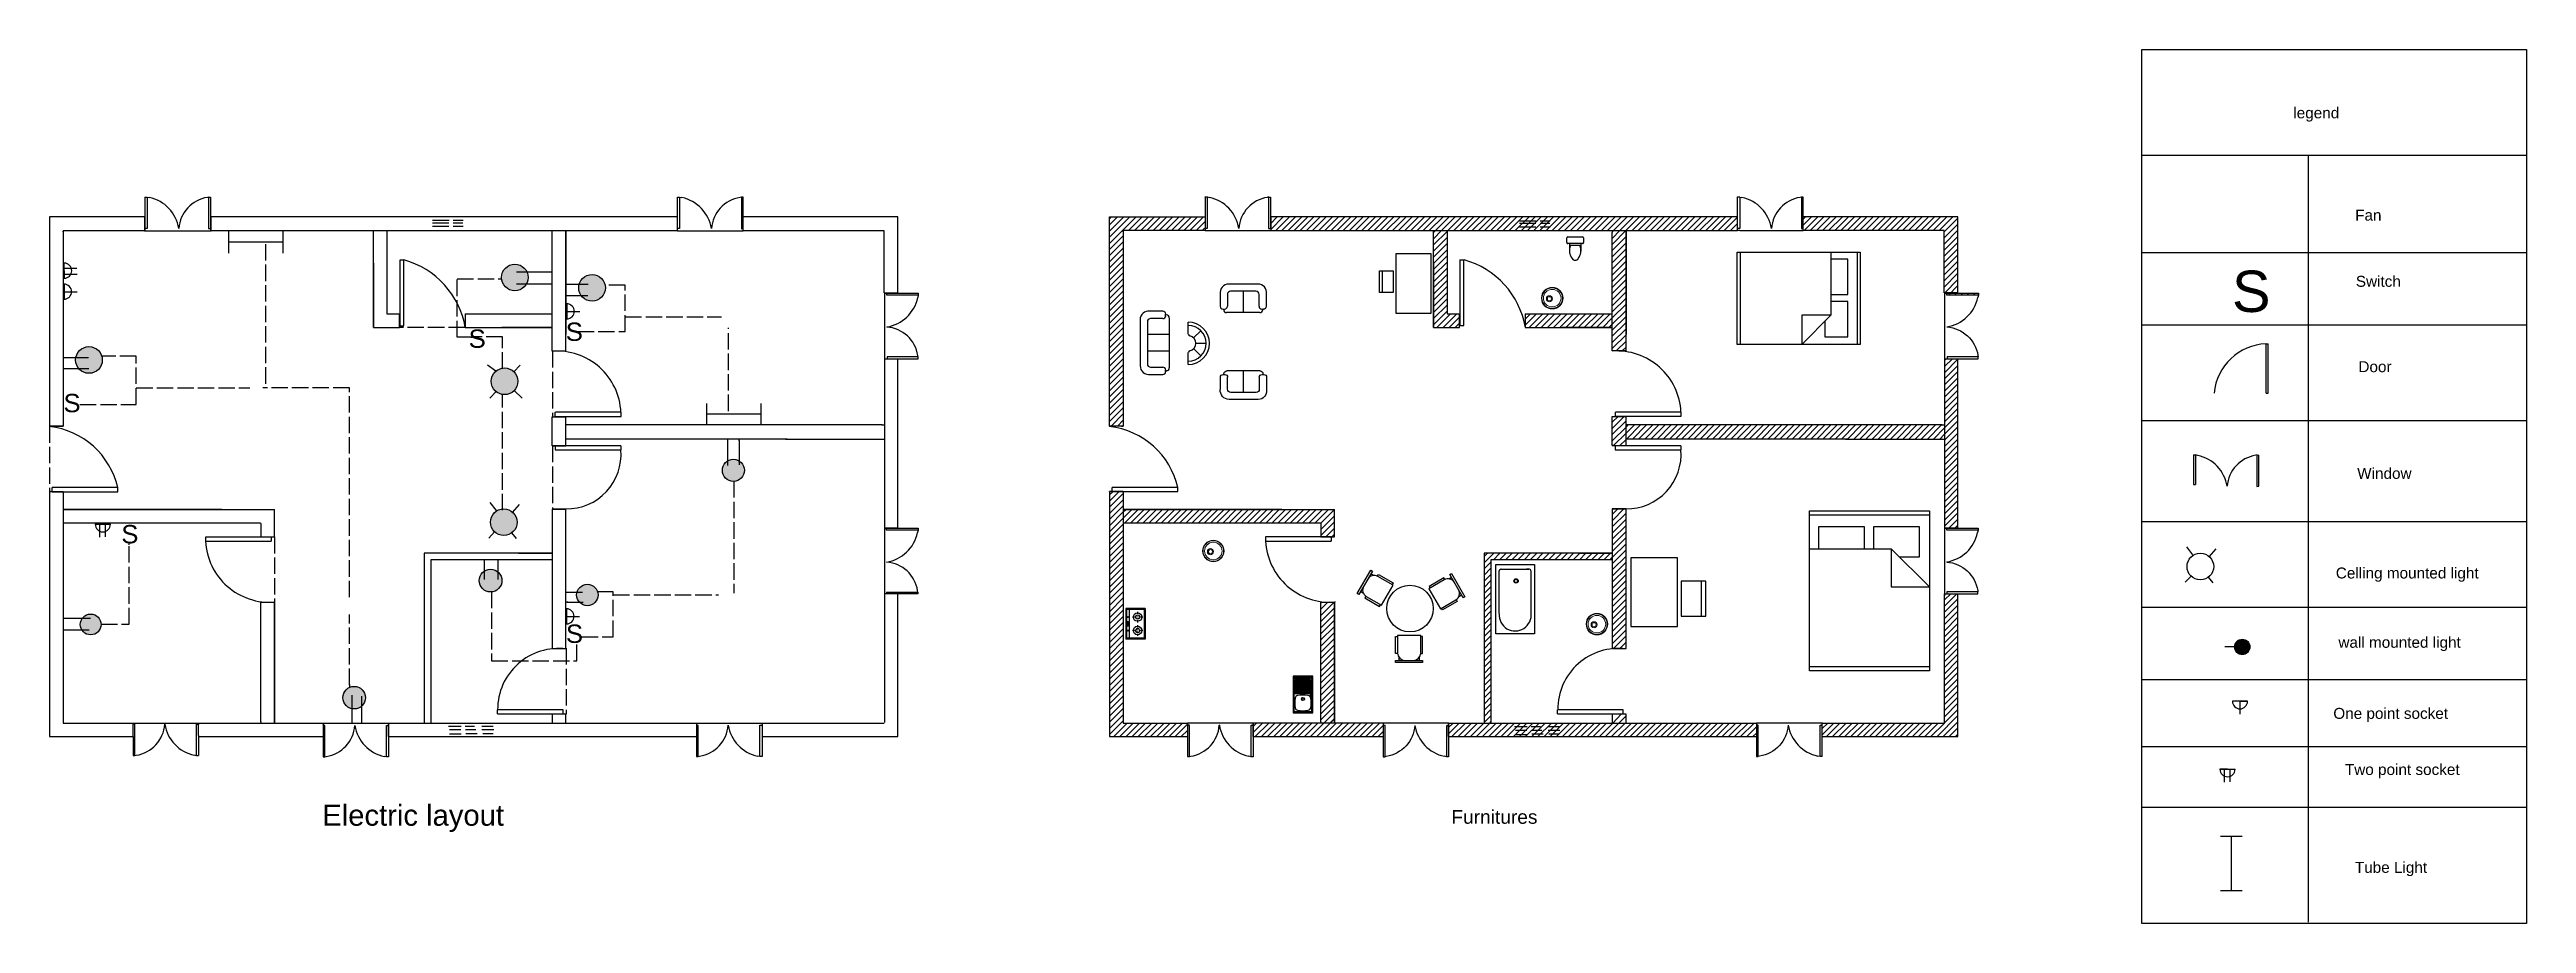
# Model space of a CAD drawing. Header units: millimetres. Extents: x 1752 to 4437, y 962 to 1601.
# Drawn here: x 2627 to 4437, y 962 to 1601 of the extents above; entities that cross this region are included whole.
import ezdxf

# ---------------------------------------------------------------- set-up
doc = ezdxf.new("R2010")
doc.units = ezdxf.units.MM
doc.linetypes.add('0', pattern=[0])
doc.linetypes.add('ACAD_ISO02W100', pattern=[15, 12, -3])
for name, color, linetype in [('Bathtub', 212, 'Continuous'), ('bed', 70, 'Continuous'), ('celling mounted light', 50, 'Continuous'), ('Dining Table', 160, 'Continuous'), ('dotted', 100, 'ACAD_ISO02W100'), ('Kitchen', 70, 'Continuous'), ('Socket', 80, 'Continuous'), ('Sofa', 50, 'Continuous'), ('Switch', 154, 'Continuous'), ('Table', 20, 'Continuous'), ('Text', 10, 'Continuous'), ('tube light', 10, 'Continuous')]:
    doc.layers.add(name, color=color, linetype=linetype)
doc.layers.add('wire', color=90, linetype='ACAD_ISO02W100', plot=False)
doc.styles.add('DIM', font='txt')
doc.styles.get("Standard").update_dxf_attribs({"font": 'arial.ttf'})
pattern_1 = [(45, (932676.5415, -653571.3567), (-2.24506403, 2.24506403), [])]
pattern_2 = [(45, (932876.817, -653568.834), (-2.24506403, 2.24506403), [])]

msp = doc.modelspace()

# ---------------------------------------------------------------- texts
for s, height, p in [('Electric layout', 15.2769, (2826, 1033.427)), ('Furnitures', 10, (3651.235, 1034.845))]:
    msp.add_text(s, height=height).set_placement(p)
at = {"layer": 'Switch'}
for height, p in [(30.231, (4221.69, 1408.962)), (13.422, (2933.007, 1382.748)), (13.422, (3003.94, 1387.809)), (13.422, (2636.852, 1335.667)), (13.422, (2679.15, 1239.833)), (13.422, (3004.089, 1167.064))]:
    msp.add_text('S', height=height, dxfattribs=at).set_placement(p)
at = {"layer": 'Text'}
for s, p in [('legend', (4266.524, 1550.507)), ('Fan', (4311.714, 1475.734)), ('Switch', (4312.224, 1427.358)), ('Door', (4314.094, 1364.965)), ('Window', (4313.195, 1286.983)), ('Celling mounted light ', (4297.588, 1214.155)), ('wall mounted light', (4299.478, 1163.504)), ('One point socket', (4295.745, 1111.542)), ('Two point socket ', (4304.215, 1070.541)), ('Tube Light', (4311.487, 998.981))]:
    msp.add_text(s, height=8, dxfattribs=at).set_placement(p)

# ---------------------------------------------------------------- blocks, each defined once
blk = doc.blocks.new('A$C754C41AF')
for p, q in [((0, 0), (0, 0.67)), ((0, 0.67), (1.2, 0.67)), ((1.2, 0.67), (1.2, 0)), ((1.2, 0), (0, 0))]:
    blk.add_line(p, q)
at = {"linetype": 'ByBlock'}
for p, q in [((0.351, 0.612), (0.365, 0.612)), ((0.365, 0.612), (1.058, 0.612)), ((1.058, 0.612), (1.09, 0.612)), ((1.12, 0.588), (1.12, 0.529)), ((1.12, 0.581), (1.12, 0.57)), ((1.12, 0.577), (1.12, 0.096)), ((0.362, 0.059), (0.388, 0.059)), ((0.388, 0.059), (1.09, 0.059)), ((0.682, 0.059), (1.09, 0.059)), ((1.09, 0.059), (1.095, 0.059)), ((1.12, 0.09), (1.12, 0.141)), ((1.12, 0.09), (1.12, 0.098))]:
    blk.add_line(p, q, dxfattribs=at)
for radius in [0.0375, 0.03]:
    blk.add_circle((0.918, 0.32), radius, dxfattribs=at)
for centre, radius, start, end in [((0.329, 0.335), 0.278, 85.5555, 276.8587), ((1.09, 0.582), 0.0305, 359.1319, 89.1319), ((1.089, 0.577), 0.0309, 359.8578, 9.4285), ((1.089, 0.089), 0.0305, 270.8681, 0.8681)]:
    blk.add_arc(centre, radius, start, end, dxfattribs=at)
at = {"style": 'DIM'}
for tag in ['XYVALUE', 'SN TY UN']:
    blk.add_attdef(tag, (1.2, 0.67), '', height=0.00001, rotation=270, dxfattribs=at)
blk = doc.blocks.new('A$C7621438A')
for p, q in [((0, 0.523), (0, 0.663)), ((0.03, 0.693), (0.47, 0.693)), ((0.47, 0.493), (0.03, 0.493)), ((0.08, 0.493), (0.08, 0.263)), ((0.39, 0.433), (0.11, 0.433)), ((0.42, 0.493), (0.42, 0.263)), ((0.5, 0.663), (0.5, 0.523))]:
    blk.add_line(p, q)
for centre, radius, start, end in [((0.03, 0.663), 0.03, 90, 180), ((0.03, 0.523), 0.03, 180, 270), ((0.477, 0.281), 0.398, 157.45048, 216.63814), ((0.25, 0.104), 0.11, 213.45086, 326.54914), ((0.023, 0.281), 0.398, 323.36186, 22.54952), ((0.47, 0.663), 0.03, 0, 90), ((0.47, 0.523), 0.03, 270, 0)]:
    blk.add_arc(centre, radius, start, end)
blk = doc.blocks.new('A$C5A6D4E37')
at = {"lineweight": 5}
for centre, radius in [((215, 215), 215), ((215, 215), 205), ((215, 215), 175), ((158, 203), 60.6), ((158, 203), 40.6)]:
    blk.add_circle(centre, radius, dxfattribs=at)
blk = doc.blocks.new('A$C0C3933DC')
for p, q in [((0, 490), (0, 0)), ((900, 490), (0, 490)), ((0, 0), (900, 0)), ((20, 53), (20, 438)), ((30, 53), (30, 438)), ((441, 420), (45, 420)), ((441, 395), (45, 395)), ((441, 370), (45, 370)), ((441, 345), (45, 345)), ((441, 320), (45, 320)), ((441, 295), (45, 295)), ((441, 270), (45, 270)), ((441, 245), (45, 245)), ((441, 220), (45, 220)), ((441, 195), (45, 195)), ((441, 170), (45, 170)), ((441, 145), (45, 145)), ((441, 120), (45, 120)), ((441, 95), (45, 95)), ((441, 70), (45, 70)), ((60, 478), (450, 478)), ((60, 468), (450, 468)), ((450, 23), (60, 23)), ((450, 13), (60, 13)), ((441, 445), (81, 445)), ((441, 45), (81, 45)), ((841, 478), (450, 478)), ((841, 468), (450, 468)), ((450, 23), (841, 23)), ((450, 13), (841, 13)), ((871, 53), (871, 438)), ((881, 53), (881, 438)), ((900, 0), (900, 490))]:
    blk.add_line(p, q)
for centre, radius in [((471, 445), 17.5), ((561, 245), 38), ((561, 245), 27.5)]:
    blk.add_circle(centre, radius)
for centre, radius, start, end in [((60, 438), 40, 90, 180), ((60, 53), 40, 180, 270), ((60, 438), 30, 90, 180), ((60, 53), 30, 180, 270), ((1216, 245), 750, 169.88522, 190.11478), ((551, 364), 75, 99.07872, 169.88522), ((551, 126), 75, 190.11478, 260.92128), ((658, -303), 750, 80.92128, 99.07872), ((658, 793), 750, 260.92128, 279.07872), ((765, 364), 75, 10.11478, 80.92128), ((765, 126), 75, 279.07872, 349.88522), ((100, 245), 750, 349.88522, 10.11478), ((841, 438), 40, 0, 90), ((841, 438), 30, 0, 90), ((841, 53), 30, 270, 0), ((841, 53), 40, 270, 0)]:
    blk.add_arc(centre, radius, start, end)
blk = doc.blocks.new('A$C475E21CF')
at = {"linetype": 'Continuous'}
for p, q in [((0, 444), (0, 0)), ((0, 444), (700, 444)), ((0, 0), (700, 0)), ((19, 425), (19, 19)), ((19, 425), (680, 425)), ((19, 78), (680, 78)), ((19, 19), (680, 19)), ((73, 272), (122, 272)), ((149, 264), (149, 264)), ((155, 276), (155, 276)), ((155, 252), (155, 252)), ((161, 288), (161, 288)), ((161, 264), (161, 264)), ((161, 240), (161, 240)), ((167, 301), (167, 301)), ((167, 276), (167, 276)), ((167, 252), (167, 252)), ((173, 288), (173, 288)), ((173, 264), (173, 264)), ((173, 240), (173, 240)), ((179, 301), (179, 301)), ((179, 276), (179, 276)), ((179, 252), (179, 252)), ((179, 228), (179, 228)), ((185, 313), (185, 313)), ((185, 288), (185, 288)), ((185, 264), (185, 264)), ((185, 240), (185, 240)), ((191, 301), (191, 301)), ((191, 276), (191, 276)), ((191, 252), (191, 252)), ((191, 228), (191, 228)), ((194, 394), (194, 345)), ((194, 199), (194, 151)), ((197, 313), (197, 313)), ((197, 288), (197, 288)), ((197, 264), (197, 264)), ((197, 240), (197, 240)), ((203, 301), (203, 301)), ((203, 276), (203, 276)), ((203, 252), (203, 252)), ((203, 228), (203, 228)), ((209, 313), (209, 313)), ((209, 288), (209, 288)), ((209, 264), (209, 264)), ((209, 240), (209, 240)), ((216, 301), (216, 301)), ((216, 276), (216, 276)), ((216, 252), (216, 252)), ((216, 228), (216, 228)), ((222, 288), (222, 288)), ((222, 264), (222, 264)), ((222, 240), (222, 240)), ((228, 301), (228, 301)), ((228, 276), (228, 276)), ((228, 252), (228, 252)), ((234, 288), (234, 288)), ((234, 264), (234, 264)), ((234, 240), (234, 240)), ((240, 276), (240, 276)), ((240, 252), (240, 252)), ((267, 272), (316, 272)), ((293, 52), (401, 52)), ((293, 36), (293, 52)), ((401, 36), (293, 36)), ((384, 272), (433, 272)), ((401, 52), (401, 36)), ((462, 268), (462, 268)), ((468, 280), (468, 280)), ((468, 256), (468, 256)), ((474, 292), (474, 292)), ((474, 268), (474, 268)), ((474, 244), (474, 244)), ((480, 304), (480, 304)), ((480, 280), (480, 280)), ((480, 256), (480, 256)), ((486, 292), (486, 292)), ((486, 268), (486, 268)), ((486, 244), (486, 244)), ((492, 304), (492, 304)), ((492, 280), (492, 280)), ((492, 256), (492, 256)), ((492, 232), (492, 232)), ((498, 317), (498, 317)), ((498, 292), (498, 292)), ((498, 268), (498, 268)), ((498, 244), (498, 244)), ((505, 394), (505, 345)), ((505, 304), (505, 304)), ((505, 280), (505, 280)), ((505, 256), (505, 256)), ((505, 232), (505, 232)), ((505, 199), (505, 151)), ((511, 317), (511, 317)), ((511, 292), (511, 292)), ((511, 268), (511, 268)), ((511, 244), (511, 244)), ((517, 304), (517, 304)), ((517, 280), (517, 280)), ((517, 256), (517, 256)), ((517, 232), (517, 232)), ((523, 317), (523, 317)), ((523, 292), (523, 292)), ((523, 268), (523, 268)), ((523, 244), (523, 244)), ((529, 304), (529, 304)), ((529, 280), (529, 280)), ((529, 256), (529, 256)), ((529, 232), (529, 232)), ((535, 292), (535, 292)), ((535, 268), (535, 268)), ((535, 244), (535, 244)), ((541, 304), (541, 304)), ((541, 280), (541, 280)), ((541, 256), (541, 256)), ((547, 292), (547, 292)), ((547, 268), (547, 268)), ((547, 244), (547, 244)), ((553, 280), (553, 280)), ((553, 256), (553, 256)), ((578, 272), (627, 272)), ((680, 425), (680, 19)), ((700, 444), (700, 0))]:
    blk.add_line(p, q, dxfattribs=at)
for centre, radius in [((194, 272), 97.2), ((194, 272), 48.6), ((194, 45), 11.7), ((505, 272), 97.2), ((505, 272), 48.6), ((505, 48), 11.7)]:
    blk.add_circle(centre, radius, dxfattribs=at)
blk = doc.blocks.new('A$C1A936BB7')
blk.add_blockref('A$C475E21CF', (0, 0))
blk = doc.blocks.new('A$C38AC7257')
at = {"linetype": '0'}
for p, q in [((2.052, 1.089), (0.332, 1.089)), ((0, 0.709), (0, 0.247)), ((0.109, 0.136), (0.169, 0.136)), ((0.139, 0.109), (0.139, 0.136)), ((2.118, 0), (0.247, 0)), ((0.278, 0.697), (0.278, 0.244)), ((1.967, 0.818), (0.398, 0.818)), ((0.881, 0.818), (0.881, 0)), ((1.494, 0.003), (1.494, 0.818)), ((2.088, 0.244), (2.088, 0.697)), ((2.197, 0.136), (2.257, 0.136)), ((2.227, 0.109), (2.227, 0.136)), ((2.251, 0.136), (2.227, 0.136)), ((2.366, 0.247), (2.366, 0.727))]:
    blk.add_line(p, q, dxfattribs=at)
for centre, radius, start, end in [((0.339, 0.748), 0.342, 91.2564, 186.501), ((2.044, 0.766), 0.324, 353.159, 88.6697), ((0.109, 0.244), 0.109, 180, 270), ((0.247, 0.109), 0.109, 180, 270), ((0.169, 0.244), 0.109, 270, 0.00001), ((0.398, 0.697), 0.121, 90, 180), ((1.967, 0.697), 0.121, 0, 90), ((2.197, 0.244), 0.109, 180, 270), ((2.118, 0.109), 0.109, 270, 0), ((2.257, 0.244), 0.109, 270, 0.00001)]:
    blk.add_arc(centre, radius, start, end, dxfattribs=at)
blk = doc.blocks.new('A$C3928609D')
at = {"ltscale": 30}
for p, q in [((0.71, 0.24), (0.39, 0.56)), ((0.95, 0.34), (0.95, 0.8)), ((1.19, 0.24), (1.51, 0.56)), ((0.54, 0), (0, 0)), ((1.9, 0), (1.36, 0))]:
    blk.add_line(p, q, dxfattribs=at)
for centre, radius, start, end in [((0.95, 0), 0.95, 0, 180), ((0.95, 0), 0.798, 0, 180), ((0.54, 0.08), 0.076, 270, 349.5243), ((0.95, 0), 0.342, 10.4757, 169.5243), ((1.36, 0.08), 0.076, 190.4757, 270)]:
    blk.add_arc(centre, radius, start, end, dxfattribs=at)
blk = doc.blocks.new('A$C6D011943')
at = {"linetype": '0'}
for p, q in [((1.448, 1.089), (0.332, 1.089)), ((0, 0.709), (0, 0.247)), ((0.109, 0.136), (0.169, 0.136)), ((0.139, 0.109), (0.139, 0.136)), ((1.515, 0), (0.247, 0)), ((0.278, 0.697), (0.278, 0.244)), ((1.364, 0.818), (0.398, 0.818)), ((0.881, 0.818), (0.881, 0)), ((1.485, 0.244), (1.485, 0.697)), ((1.593, 0.136), (1.654, 0.136)), ((1.648, 0.136), (1.623, 0.136)), ((1.623, 0.109), (1.623, 0.136)), ((1.762, 0.247), (1.762, 0.727))]:
    blk.add_line(p, q, dxfattribs=at)
for centre, radius, start, end in [((0.339, 0.748), 0.342, 91.2564, 186.501), ((1.441, 0.766), 0.324, 353.159, 88.6697), ((0.109, 0.244), 0.109, 180, 270), ((0.247, 0.109), 0.109, 180, 270), ((0.169, 0.244), 0.109, 270, 0.00001), ((0.398, 0.697), 0.121, 90, 180), ((1.364, 0.697), 0.121, 0, 90), ((1.593, 0.244), 0.109, 180, 270), ((1.515, 0.109), 0.109, 270, 0), ((1.654, 0.244), 0.109, 270, 0.00001)]:
    blk.add_arc(centre, radius, start, end, dxfattribs=at)
blk = doc.blocks.new('QUEEN-00')
for p, q in [((-0.847, -0.775), (-0.847, 0.749)), ((0.651, 0.749), (0.651, -0.292)), ((0.931, 0.635), (0.651, 0.635)), ((0.931, 0.05), (0.931, 0.635)), ((1.083, 0.749), (1.083, -0.775)), ((0.651, 0.05), (0.931, 0.05)), ((0.169, -0.775), (0.651, -0.292)), ((0.169, -0.292), (0.169, -0.775)), ((0.651, -0.292), (0.169, -0.292)), ((0.931, -0.064), (0.651, -0.064)), ((0.931, -0.648), (0.931, -0.064)), ((0.55, -0.394), (0.55, -0.648)), ((0.55, -0.648), (0.931, -0.648))]:
    blk.add_line(p, q)
blk.add_lwpolyline([(-0.898, -0.775), (-0.898, 0.749), (1.134, 0.749), (1.134, -0.775)], close=True)

# ---------------------------------------------------------------- hatches: boundary and pattern name
at = {"true_color": 0x000000}
h = msp.add_hatch(dxfattribs=at)
h.set_pattern_fill('ANSI31', color=18)
h.set_pattern_definition(pattern_1)
h.paths.add_polyline_path([(3860.386, 1478.445), (3519.163, 1478.445), (3519.131, 1478.445), (3519.131, 1470.064), (3519.131, 1468.433), (3860.386, 1468.433)])
h = msp.add_hatch(dxfattribs=at)
h.set_pattern_fill('ANSI31', color=18)
h.set_pattern_definition(pattern_1)
h.paths.add_polyline_path([(3657.139, 1407.625), (3648.002, 1407.625), (3648.002, 1468.065), (3648.002, 1468.433), (3638.065, 1468.433), (3638.065, 1397.631), (3657.139, 1397.631)])
h.paths.add_polyline_path([(3768.83, 1407.622), (3768.509, 1407.622), (3705.139, 1407.625), (3705.139, 1398.332, -0.00285571), (3705.264, 1397.631), (3768.83, 1397.631)])
h.paths.add_polyline_path([(3778.821, 1468.433), (3768.835, 1468.433), (3768.835, 1467.071), (3768.83, 1380.488), (3778.821, 1380.488)])
h = msp.add_hatch(dxfattribs=at)
h.set_pattern_fill('ANSI31', color=18)
h.set_pattern_definition(pattern_1)
h.paths.add_polyline_path([(4011.655, 1326.416), (4009.691, 1326.416), (3778.821, 1326.42), (3778.821, 1316.097), (3940.611, 1316.097), (4010.368, 1316.094), (4011.655, 1316.094)])
h.paths.add_polyline_path([(3778.821, 1332.482), (3778.642, 1332.482), (3768.83, 1332.488), (3768.83, 1311.298), (3778.821, 1311.298)])
h.paths.add_polyline_path([(3778.821, 1264.862), (3778.818, 1264.946), (3769.001, 1264.946), (3769.001, 1264.936), (3768.83, 1162.987), (3768.958, 1162.987), (3771.114, 1162.987, -0.02575527), (3775.694, 1162.987), (3778.821, 1162.987)])
h.paths.add_polyline_path([(4021.438, 1374.779), (4013.563, 1374.779), (4011.655, 1374.776), (4011.655, 1250.94), (4021.438, 1250.94)])
h.paths.add_polyline_path([(4021.438, 1478.445), (4021.438, 1422.779), (4036.34, 1422.779), (4036.34, 1421.258), (4013.403, 1421.258), (4013.403, 1422.779), (4011.43, 1422.779), (4011.43, 1468.434), (3908.585, 1468.434), (3908.386, 1468.434), (3908.386, 1478.445)])
h = msp.add_hatch(dxfattribs=at)
h.set_pattern_fill('ANSI31', color=18)
h.set_pattern_definition(pattern_1)
h.paths.add_polyline_path([(3458.347, 1108.434), (3411.43, 1108.434), (3411.43, 1277.564), (3401.426, 1277.564), (3401.426, 1098.607), (3458.347, 1098.607)])
h = msp.add_hatch(dxfattribs=at)
h.set_pattern_fill('ANSI31', color=18)
h.set_pattern_definition(pattern_1)
h.paths.add_polyline_path([(4021.438, 1098.607), (4021.438, 1202.94), (4011.655, 1202.94), (4011.655, 1108.508), (3922.156, 1108.508), (3922.156, 1098.607)])
h = msp.add_hatch(dxfattribs=at)
h.set_pattern_fill('ANSI31', color=18)
h.set_pattern_definition(pattern_2)
h.paths.add_polyline_path([(3557.951, 1108.434), (3565.821, 1116.303), (3565.821, 1108.434), (3601.305, 1108.434), (3601.305, 1106.715), (3601.305, 1098.607), (3601.196, 1098.607), (3506.28, 1098.607), (3506.28, 1108.434)])
h = msp.add_hatch(dxfattribs=at)
h.set_pattern_fill('ANSI31', color=18)
h.set_pattern_definition(pattern_2)
h.paths.add_polyline_path([(3649.177, 1108.434), (3649.177, 1108.4), (3649.177, 1098.607), (3874, 1098.607), (3874.156, 1098.609), (3874.156, 1108.504), (3873.82, 1108.504), (3778.821, 1108.508), (3778.821, 1108.435), (3675.12, 1108.435)])
at = {"layer": 'celling mounted light'}
h = msp.add_hatch(color=256, dxfattribs=at)
h.dxf.hatch_style = 1
h.paths.add_polyline_path([(2665.256, 1373.861, 1), (2645.773, 1373.861, 1)])
h.paths.add_polyline_path([(2969.002, 1358.29, 1), (2949.519, 1358.29, 1)])
h.paths.add_polyline_path([(2976.474, 1434.211, 1), (2956.992, 1434.211, 1)])
h.paths.add_polyline_path([(3032.902, 1426.605, 1), (3013.419, 1426.605, 1)])
h.paths.add_polyline_path([(3118.454, 1293.218, 1), (3134.611, 1293.218, 1)])
h = msp.add_hatch(color=256, dxfattribs=at)
h.dxf.hatch_style = 1
h.paths.add_polyline_path([(2948.893, 1255.262, 1), (2968.376, 1255.262, 1)])
h.paths.add_polyline_path([(2957.312, 1212.567, 1), (2940.751, 1212.567, 1)])
h.paths.add_polyline_path([(3027.617, 1202.123, 1), (3011.912, 1202.123, 1)])
h.paths.add_polyline_path([(2841.015, 1127.024, 1), (2857.487, 1127.024, 1)])
h.paths.add_polyline_path([(2664.349, 1180.56, 1), (2649.167, 1180.56, 1)])
h = msp.add_hatch(color=256, dxfattribs=at)
h.dxf.hatch_style = 1
h.paths.add_polyline_path([(4223.57, 1164.114, 1), (4234.813, 1164.114, 1)])

# ---------------------------------------------------------------- linework, layer by layer
for p, q in [((4155.866, 1523.603), (4155.866, 1600.794)), ((4155.866, 1600.794), (4436.91, 1600.794)), ((4436.91, 1600.794), (4436.91, 1523.462)), ((4155.866, 961.976), (4155.866, 1523.603)), ((4155.866, 1523.603), (4277.488, 1523.462)), ((4277.488, 1523.462), (4277.488, 963.003)), ((4277.488, 1523.462), (4436.91, 1523.462)), ((4436.91, 1523.462), (4436.91, 961.976)), ((2696.42, 1492.982), (2696.42, 1471.375)), ((2697.919, 1492.984), (2699.612, 1492.6)), ((2702.529, 1491.556), (2702.525, 1491.554)), ((2742.8, 1492.861), (2744.359, 1492.861)), ((2742.897, 1492.861), (2742.897, 1469.989)), ((2744.456, 1468.432), (2744.456, 1492.958)), ((3085.65, 1468.381), (3085.65, 1492.941)), ((3085.683, 1492.813), (3087.163, 1492.813)), ((3087.163, 1492.813), (3087.163, 1470.011)), ((3087.165, 1492.922), (3088.858, 1492.538)), ((3091.775, 1491.494), (3091.772, 1491.492)), ((3471.156, 1493.045), (3471.156, 1471.439)), ((3472.655, 1493.047), (3474.348, 1492.663)), ((3477.265, 1491.619), (3477.261, 1491.617)), ((3517.536, 1492.924), (3519.095, 1492.924)), ((3517.633, 1492.924), (3517.633, 1470.052)), ((3861.899, 1492.876), (3860.419, 1492.876)), ((3861.902, 1492.985), (3863.594, 1492.601)), ((3866.512, 1491.557), (3866.508, 1491.555)), ((2636.699, 1467.463), (2636.699, 1468.37)), ((2696.066, 1468.367), (2744.75, 1468.367)), ((2697.966, 1469.993), (2696.425, 1469.993)), ((2696.425, 1469.993), (2696.427, 1469.993)), ((2696.427, 1478.406), (2696.427, 1468.416)), ((2696.427, 1468.37), (2696.427, 1478.382)), ((2696.427, 1478.382), (2696.427, 1468.416)), ((2696.427, 1468.416), (2696.427, 1468.37)), ((2742.897, 1469.993), (2744.481, 1469.993)), ((2744.456, 1478.359), (2744.456, 1468.432)), ((2744.457, 1468.451), (2744.457, 1468.37)), ((2863.329, 1397.568), (2863.329, 1468.37)), ((2873.266, 1467.984), (2873.266, 1468.371)), ((2994.098, 1467.008), (2994.098, 1468.364)), ((3087.163, 1470.011), (3085.683, 1470.011)), ((3132.264, 1469.953), (3133.637, 1469.953)), ((3133.912, 1468.382), (3133.519, 1468.382)), ((3133.866, 1478.378), (3133.637, 1478.378)), ((3517.633, 1470.056), (3519.112, 1470.056)), ((3519.164, 1478.445), (3519.112, 1478.445)), ((3519.131, 1470.156), (3519.131, 1468.432)), ((3638.065, 1397.631), (3638.065, 1468.434)), ((3648.002, 1468.047), (3648.002, 1468.435)), ((3768.835, 1467.071), (3768.835, 1468.427)), ((3862.027, 1468.426), (3860.091, 1468.426)), ((3907, 1470.016), (3908.373, 1470.016)), ((3908.585, 1468.434), (3908.371, 1468.434)), ((3908.602, 1478.441), (3908.373, 1478.441)), ((4155.866, 1452.343), (4436.91, 1452.343)), ((2882.614, 1446.984), (2885.608, 1446.984)), ((2968.007, 1438.406), (2992.975, 1438.406)), ((2992.969, 1438.374), (2994.101, 1438.374)), ((3657.35, 1447.047), (3660.344, 1447.047)), ((2968.053, 1429.437), (2994.101, 1429.437)), ((3020.293, 1428.978), (3003.982, 1428.978)), ((3019.991, 1420.832), (3003.982, 1420.832)), ((3236.694, 1422.834), (3246.673, 1422.834)), ((3237.061, 1422.716), (3261.621, 1422.716)), ((3238.667, 1421.169), (3238.667, 1422.757)), ((3246.673, 1422.834), (3246.673, 1422.786)), ((3246.673, 1422.786), (3246.701, 1422.786)), ((3246.701, 1422.786), (3246.673, 1422.786)), ((3260.175, 1416.591), (3260.172, 1416.594)), ((3261.602, 1421.201), (3261.218, 1419.508)), ((4011.797, 1422.779), (4036.357, 1422.779)), ((4013.403, 1421.233), (4013.403, 1422.82)), ((4034.911, 1416.654), (4034.908, 1416.657)), ((4036.338, 1421.264), (4035.954, 1419.571)), ((2882.403, 1397.646), (2882.403, 1407.51)), ((2882.403, 1397.647), (2882.403, 1397.568)), ((2993.773, 1407.559), (2994.091, 1407.559)), ((3657.139, 1397.709), (3657.139, 1407.573)), ((3657.139, 1397.71), (3657.139, 1397.631)), ((4155.866, 1399.609), (4436.91, 1399.609)), ((2934.492, 1390.59), (2935.477, 1390.59)), ((3238.825, 1376.108), (3238.825, 1374.864)), ((3238.827, 1376.089), (3238.827, 1376.03)), ((4013.561, 1376.171), (4013.561, 1374.927)), ((4013.563, 1376.152), (4013.563, 1376.093)), ((4246.566, 1349.661), (4246.566, 1385.661)), ((4246.566, 1385.661), (4248.066, 1385.661)), ((4248.066, 1349.661), (4248.066, 1385.661)), ((2636.918, 1375.63), (2655.072, 1375.63)), ((2636.918, 1367.669), (2655.515, 1367.669)), ((2952.92, 1365.668), (2946.846, 1370.101)), ((2966.002, 1365.202), (2970.557, 1369.985)), ((3236.907, 1374.712), (3239.397, 1374.712)), ((3236.919, 1374.769), (3236.919, 1251.167)), ((3238.827, 1374.955), (3238.827, 1374.744)), ((3238.827, 1374.782), (3238.827, 1374.716)), ((4011.643, 1374.775), (4014.133, 1374.775)), ((4011.655, 1374.833), (4011.655, 1251.23)), ((4013.563, 1375.018), (4013.563, 1374.807)), ((2784.735, 1353.48), (2782.668, 1353.48)), ((2953.037, 1350.735), (2948.482, 1345.835)), ((2966.352, 1351.552), (2972.076, 1346.068)), ((4246.566, 1349.661), (4248.066, 1349.661)), ((2996.319, 1332.624), (2996.319, 1335.619)), ((3235.119, 1326.357), (3004.085, 1326.357)), ((3234.955, 1326.353), (3236.67, 1326.353)), ((3771.055, 1332.687), (3771.055, 1335.682)), ((4009.855, 1326.42), (3778.821, 1326.42)), ((4009.691, 1326.416), (4011.406, 1326.416)), ((4155.866, 1329.68), (4436.91, 1329.68)), ((2994.25, 1311.23), (2994.097, 1311.23)), ((2994.208, 1311.234), (3003.934, 1311.234)), ((3165.875, 1316.034), (3004.085, 1316.034)), ((3044.266, 1311.125), (3044.266, 1308.131)), ((3122.271, 1316.059), (3122.271, 1296.844)), ((3130.656, 1314.672), (3130.656, 1316.038)), ((3130.657, 1315.074), (3130.657, 1297.337)), ((3164.554, 1316.031), (3235.631, 1316.031)), ((3235.548, 1316.031), (3236.692, 1316.031)), ((3768.986, 1311.293), (3768.833, 1311.293)), ((3768.944, 1311.298), (3778.67, 1311.298)), ((3940.611, 1316.097), (3778.821, 1316.097)), ((3819.003, 1311.188), (3819.003, 1308.194)), ((3939.29, 1316.094), (4010.368, 1316.094)), ((4010.285, 1316.094), (4011.428, 1316.094)), ((4193.451, 1304.491), (4193.451, 1282.885)), ((4196.628, 1304.112), (4194.956, 1304.494)), ((4239.928, 1304.37), (4239.928, 1281.498)), ((4240.062, 1304.416), (4241.426, 1304.324)), ((4241.426, 1281.51), (4241.426, 1304.324)), ((4199.56, 1303.065), (4199.557, 1303.063)), ((2628.565, 1277.559), (2628.565, 1280.553)), ((2948.585, 1269.648), (2953.001, 1263.767)), ((2965.146, 1262.296), (2970.114, 1268.178)), ((4193.451, 1282.885), (4194.956, 1282.885)), ((4239.928, 1281.498), (4241.426, 1281.51)), ((2637.066, 1254.488), (2636.699, 1254.488)), ((2637.671, 1264.462), (2636.745, 1264.462)), ((2791.084, 1264.46), (2791.084, 1264.468)), ((2791.085, 1264.391), (2791.085, 1264.467)), ((2994.211, 1264.883), (2994.094, 1264.883)), ((2994.208, 1264.883), (3003.934, 1264.883)), ((3236.903, 1251.227), (3236.903, 1201.363)), ((3236.918, 1251.2), (3236.918, 1250.88)), ((3236.941, 1250.877), (3261.432, 1250.877)), ((3236.941, 1250.865), (3236.941, 1250.877)), ((3246.688, 1250.865), (3236.941, 1250.865)), ((3238.456, 1249.361), (3238.456, 1250.88)), ((3246.701, 1251.189), (3246.701, 1250.878)), ((3261.414, 1249.361), (3261.03, 1247.668)), ((3768.947, 1264.946), (3768.83, 1264.946)), ((3768.944, 1264.946), (3778.67, 1264.946)), ((4011.639, 1251.29), (4011.639, 1201.426)), ((4011.655, 1251.263), (4011.655, 1250.943)), ((4011.677, 1250.94), (4036.169, 1250.94)), ((4013.193, 1249.424), (4013.193, 1250.943)), ((4021.438, 1251.252), (4021.438, 1250.941)), ((4036.15, 1249.424), (4035.766, 1247.732)), ((4155.866, 1255.716), (4436.91, 1255.716)), ((2788.617, 1244.48), (2788.617, 1241.486)), ((2951.897, 1248.144), (2947.665, 1243.733)), ((2964.41, 1247.409), (2967.722, 1243.366)), ((3259.986, 1244.751), (3259.984, 1244.755)), ((3563.353, 1244.543), (3563.353, 1241.549)), ((4034.722, 1244.814), (4034.72, 1244.818)), ((4188.52, 1237.252), (4192.936, 1231.371)), ((4205.081, 1229.9), (4210.049, 1235.782)), ((2944.445, 1227.76), (2944.445, 1213.434)), ((2954.211, 1227.76), (2954.211, 1213.434)), ((3649.256, 1213.866), (3651.206, 1214.991)), ((4191.832, 1215.748), (4187.6, 1211.337)), ((4204.345, 1215.013), (4207.657, 1210.97)), ((2791.085, 1196.573), (2781.284, 1196.573)), ((2791.061, 1196.574), (2791.085, 1196.574)), ((3005.463, 1196.837), (3004.081, 1196.837)), ((3004.378, 1204.217), (3016.217, 1204.217)), ((3004.872, 1196.826), (3016.71, 1196.826)), ((3114.36, 1202.118), (3115.693, 1202.118)), ((3126.798, 1204.528), (3126.798, 1203.429)), ((3236.919, 1202.877), (3236.919, 1108.815)), ((3238.463, 1204.249), (3238.463, 1202.877)), ((2656.607, 1184.798), (2637.071, 1184.798)), ((4155.866, 1193.269), (4436.91, 1193.269)), ((2655.677, 1176.435), (2637.071, 1176.435)), ((2994.222, 1162.924), (2994.094, 1162.924)), ((3768.958, 1162.987), (3768.83, 1162.987)), ((2845.933, 1136.585), (2845.933, 1134.651)), ((2847.548, 1128.928), (2847.548, 1112.117)), ((2854.761, 1128.127), (2854.761, 1112.117)), ((4155.866, 1140.204), (4436.91, 1140.204)), ((2687.364, 1108.366), (2724.006, 1108.366)), ((2689.053, 1107.544), (2687.7, 1107.544)), ((2687.701, 1098.536), (2687.701, 1108.359)), ((2689.047, 1084.743), (2689.047, 1107.56)), ((2722.315, 1108.378), (2742.458, 1108.378)), ((2734.131, 1107.548), (2735.622, 1107.548)), ((2735.622, 1107.549), (2735.622, 1107.488)), ((2735.623, 1099.294), (2735.623, 1107.533)), ((2735.633, 1107.479), (2735.633, 1108.379)), ((2781.102, 1109.262), (2781.102, 1108.371)), ((2826.209, 1108.338), (2861.546, 1108.338)), ((2826.573, 1107.779), (2826.573, 1108.338)), ((2827.976, 1106.682), (2826.58, 1106.682)), ((2847.575, 1112.184), (2847.575, 1108.346)), ((2854.748, 1112.404), (2854.748, 1108.346)), ((2861.15, 1108.336), (2874.744, 1108.336)), ((2873.05, 1106.687), (2874.445, 1106.687)), ((2874.423, 1108.017), (2874.423, 1108.336)), ((2874.441, 1108.337), (2874.441, 1108.37)), ((2874.441, 1108.37), (2874.441, 1098.542)), ((2874.441, 1098.542), (2874.441, 1108.337)), ((2918.311, 1106.319), (2927.509, 1106.319)), ((2930.364, 1106.319), (2937.342, 1106.319)), ((2942.734, 1106.319), (2950.98, 1106.319)), ((2954.04, 1115.11), (2954.04, 1118.104)), ((3099.084, 1108.441), (3099.42, 1108.441)), ((3099.412, 1108.462), (3147.605, 1108.462)), ((3100.789, 1106.799), (3099.419, 1106.799)), ((3145.898, 1106.868), (3147.227, 1106.868)), ((3147.115, 1106.869), (3147.42, 1106.869)), ((3147.42, 1108.445), (3147.42, 1083.914)), ((3504.82, 1106.816), (3504.803, 1106.816)), ((3504.817, 1106.816), (3506.282, 1106.816)), ((3602.712, 1106.745), (3601.316, 1106.745)), ((3647.786, 1106.751), (3649.181, 1106.751)), ((3697.413, 1105.874), (3706.611, 1105.874)), ((3709.465, 1105.874), (3716.443, 1105.874)), ((3721.835, 1105.874), (3730.081, 1105.874)), ((3728.777, 1115.173), (3728.777, 1118.167)), ((3769.184, 1108.426), (3775.304, 1114.972)), ((3773.626, 1108.446), (3778.818, 1113.572)), ((3873.82, 1108.504), (3874.157, 1108.504)), ((3874.148, 1108.525), (3922.341, 1108.525)), ((3875.525, 1106.862), (3874.155, 1106.862)), ((3921.852, 1106.932), (3922.156, 1106.932)), ((2636.697, 1098.553), (2636.697, 1098.544)), ((2636.697, 1098.544), (2636.697, 1098.544)), ((2687.622, 1098.547), (2687.622, 1098.544)), ((2735.613, 1099.389), (2735.613, 1084.642)), ((2735.706, 1098.544), (2735.617, 1098.544)), ((2826.441, 1098.542), (2826.441, 1098.544)), ((2826.478, 1098.599), (2826.478, 1098.544)), ((2874.397, 1098.544), (2874.397, 1083.723)), ((2918.946, 1103.785), (2927.192, 1103.785)), ((2918.946, 1100.617), (2927.509, 1100.617)), ((2930.681, 1103.785), (2938.293, 1103.785)), ((2930.998, 1100.934), (2939.245, 1100.934)), ((2942.734, 1103.785), (2951.297, 1103.785)), ((2943.368, 1100.934), (2950.98, 1100.934)), ((3099.078, 1098.546), (3099.421, 1098.546)), ((3411.433, 1098.616), (3411.433, 1098.607)), ((3411.433, 1098.607), (3411.433, 1098.607)), ((3506.28, 1098.942), (3506.28, 1098.607)), ((3506.28, 1098.607), (3601.214, 1098.607)), ((3506.3, 1098.607), (3506.3, 1083.883)), ((3601.177, 1098.606), (3601.177, 1098.607)), ((3601.196, 1098.607), (3601.304, 1098.607)), ((3698.047, 1103.34), (3706.294, 1103.34)), ((3698.047, 1100.172), (3706.611, 1100.172)), ((3709.783, 1103.34), (3717.395, 1103.34)), ((3710.1, 1100.488), (3718.346, 1100.488)), ((3721.835, 1103.34), (3730.399, 1103.34)), ((3722.469, 1100.488), (3730.081, 1100.488)), ((3873.814, 1098.609), (3874.157, 1098.609)), ((4155.866, 1091.35), (4436.91, 1091.35)), ((2687.71, 1084.802), (2687.71, 1084.686)), ((2687.71, 1084.686), (2689.046, 1084.686)), ((2729.527, 1086.055), (2729.531, 1086.057)), ((2734.182, 1084.612), (2732.168, 1085.052)), ((2868.451, 1085.152), (2868.455, 1085.155)), ((2873.061, 1083.725), (2871.368, 1084.109)), ((3141.244, 1085.193), (3141.248, 1085.196)), ((3141.294, 1085.361), (3141.298, 1085.363)), ((3145.904, 1083.933), (3144.211, 1084.317)), ((3500.213, 1085.296), (3500.217, 1085.299)), ((3504.823, 1083.869), (3503.131, 1084.253)), ((3643.187, 1085.215), (3643.191, 1085.218)), ((3647.797, 1083.788), (3646.104, 1084.172)), ((3915.98, 1085.256), (3915.984, 1085.259)), ((3916.03, 1085.424), (3916.034, 1085.426)), ((3920.64, 1083.996), (3918.947, 1084.38)), ((4155.866, 1046.891), (4436.91, 1046.891)), ((4436.91, 961.976), (4155.866, 961.976))]:
    msp.add_line(p, q)
at = {"color": 18, "linetype": 'Continuous', "true_color": 0x000000}
for p, q in [((3471.156, 1492.915), (3471.289, 1493.048)), ((3401.426, 1477.067), (3402.805, 1478.445)), ((3401.426, 1472.577), (3407.295, 1478.445)), ((3401.426, 1468.087), (3411.785, 1478.445)), ((3401.426, 1463.596), (3416.275, 1478.445)), ((3401.426, 1459.106), (3420.766, 1478.445)), ((3415.244, 1468.434), (3425.256, 1478.445)), ((3419.734, 1468.434), (3429.746, 1478.445)), ((3424.224, 1468.434), (3434.236, 1478.445)), ((3428.714, 1468.434), (3438.726, 1478.445)), ((3433.204, 1468.434), (3443.216, 1478.445)), ((3437.695, 1468.434), (3447.706, 1478.445)), ((3442.185, 1468.434), (3452.196, 1478.445)), ((3446.675, 1468.434), (3456.687, 1478.445)), ((3451.165, 1468.434), (3461.177, 1478.445)), ((3455.655, 1468.434), (3465.667, 1478.445)), ((3460.145, 1468.434), (3470.157, 1478.445)), ((3464.635, 1468.434), (3471.109, 1474.896)), ((3469.125, 1468.434), (3470.893, 1470.201)), ((3401.426, 1454.616), (3411.435, 1464.624)), ((3401.426, 1450.126), (3411.434, 1460.134)), ((3401.426, 1445.636), (3411.434, 1455.644)), ((3401.426, 1441.146), (3411.434, 1451.154)), ((3401.426, 1436.656), (3411.434, 1446.663)), ((3401.426, 1432.166), (3411.434, 1442.173)), ((3401.426, 1427.675), (3411.434, 1437.683)), ((3401.426, 1423.185), (3411.434, 1433.192)), ((3401.426, 1418.695), (3411.434, 1428.702)), ((3401.426, 1414.205), (3411.433, 1424.212)), ((3401.426, 1409.715), (3411.433, 1419.722)), ((3401.426, 1405.225), (3411.433, 1415.231)), ((3401.426, 1400.735), (3411.433, 1410.741)), ((3401.426, 1396.244), (3411.433, 1406.251)), ((3401.426, 1391.754), (3411.433, 1401.761)), ((3401.426, 1387.264), (3411.433, 1397.27)), ((3401.426, 1382.774), (3411.432, 1392.78)), ((3401.426, 1378.284), (3411.432, 1388.29)), ((3401.426, 1373.794), (3411.432, 1383.8)), ((3401.426, 1369.304), (3411.432, 1379.309)), ((3401.426, 1364.814), (3411.432, 1374.819)), ((3401.426, 1360.323), (3411.432, 1370.329)), ((3401.426, 1355.833), (3411.432, 1365.839)), ((3401.426, 1351.343), (3411.432, 1361.348)), ((3401.426, 1346.853), (3411.431, 1356.858)), ((3401.426, 1342.363), (3411.431, 1352.368)), ((3401.426, 1337.873), (3411.431, 1347.877)), ((3401.426, 1333.383), (3411.431, 1343.387)), ((3401.426, 1328.893), (3411.431, 1338.897)), ((3402.58, 1325.556), (3411.431, 1334.407)), ((3407.07, 1325.556), (3411.431, 1329.916)), ((3411.43, 1262.752), (3413.204, 1264.525)), ((3411.43, 1258.261), (3417.694, 1264.525)), ((3412.21, 1254.551), (3422.185, 1264.526)), ((3416.7, 1254.551), (3426.675, 1264.526)), ((3421.19, 1254.551), (3431.165, 1264.526)), ((3425.681, 1254.551), (3435.656, 1264.526)), ((3430.171, 1254.551), (3440.146, 1264.526)), ((3434.661, 1254.551), (3444.636, 1264.527)), ((3439.151, 1254.551), (3449.127, 1264.527)), ((3443.641, 1254.551), (3453.617, 1264.527)), ((3448.131, 1254.551), (3458.108, 1264.527)), ((3452.621, 1254.551), (3462.598, 1264.528)), ((3457.111, 1254.551), (3467.088, 1264.528)), ((3461.602, 1254.551), (3471.579, 1264.528)), ((3466.092, 1254.551), (3476.069, 1264.528)), ((3470.582, 1254.551), (3480.559, 1264.528)), ((3475.072, 1254.551), (3485.05, 1264.529)), ((3479.562, 1254.551), (3489.54, 1264.529)), ((3484.052, 1254.551), (3494.03, 1264.529)), ((3488.542, 1254.551), (3498.521, 1264.529)), ((3493.032, 1254.551), (3503.011, 1264.53)), ((3497.523, 1254.551), (3507.501, 1264.53)), ((3502.013, 1254.551), (3511.992, 1264.53)), ((3506.503, 1254.551), (3516.482, 1264.53)), ((3510.993, 1254.551), (3520.973, 1264.531)), ((3515.483, 1254.551), (3525.463, 1264.531)), ((3519.973, 1254.551), (3529.953, 1264.531)), ((3524.463, 1254.551), (3534.443, 1264.531)), ((3528.953, 1254.551), (3538.933, 1264.531)), ((3533.444, 1254.551), (3543.424, 1264.531)), ((3537.934, 1254.551), (3547.914, 1264.531)), ((3542.424, 1254.551), (3552.404, 1264.531)), ((3546.914, 1254.551), (3556.894, 1264.531)), ((3551.404, 1254.551), (3561.384, 1264.531)), ((3555.825, 1254.482), (3565.821, 1264.477)), ((3555.839, 1250.006), (3565.821, 1259.987)), ((3555.839, 1245.515), (3565.821, 1255.497)), ((3559.461, 1244.63), (3565.821, 1251.007)), ((3563.94, 1244.636), (3565.821, 1246.517)), ((3675.127, 1230.1), (3677.706, 1232.678)), ((3675.127, 1225.61), (3682.196, 1232.678)), ((3681.872, 1227.864), (3686.686, 1232.678)), ((3686.362, 1227.864), (3691.176, 1232.678)), ((3690.852, 1227.864), (3695.666, 1232.678)), ((3695.342, 1227.864), (3700.156, 1232.678)), ((3699.832, 1227.864), (3704.646, 1232.678)), ((3704.323, 1227.864), (3709.137, 1232.678)), ((3708.813, 1227.864), (3713.627, 1232.678)), ((3713.303, 1227.864), (3718.117, 1232.678)), ((3717.793, 1227.864), (3722.607, 1232.678)), ((3722.283, 1227.864), (3727.097, 1232.678)), ((3726.773, 1227.864), (3731.587, 1232.678)), ((3731.263, 1227.864), (3736.077, 1232.678)), ((3735.753, 1227.864), (3740.568, 1232.678)), ((3740.244, 1227.864), (3745.058, 1232.678)), ((3744.734, 1227.864), (3749.548, 1232.678)), ((3749.224, 1227.864), (3754.038, 1232.678)), ((3753.714, 1227.864), (3758.528, 1232.678)), ((3758.204, 1227.864), (3763.018, 1232.678)), ((3762.694, 1227.864), (3767.508, 1232.678)), ((3675.127, 1221.12), (3680.118, 1226.111)), ((3675.127, 1216.629), (3680.118, 1221.621)), ((3675.127, 1212.139), (3680.118, 1217.131)), ((3767.184, 1227.864), (3768.83, 1229.51)), ((3555.84, 1187.144), (3565.561, 1196.865)), ((3555.84, 1191.635), (3560.941, 1196.736)), ((3555.84, 1196.125), (3556.361, 1196.646)), ((3565.919, 1197.224), (3565.92, 1197.225)), ((3675.127, 1207.649), (3680.118, 1212.64)), ((3675.127, 1203.159), (3680.118, 1208.15)), ((3675.127, 1198.669), (3680.118, 1203.66)), ((3675.127, 1194.179), (3680.118, 1199.17)), ((3555.839, 1173.674), (3565.821, 1183.655)), ((3555.839, 1169.184), (3565.821, 1179.165)), ((3555.84, 1182.654), (3565.821, 1192.635)), ((3555.84, 1178.164), (3565.821, 1188.145)), ((3675.127, 1189.689), (3680.118, 1194.68)), ((3675.127, 1185.199), (3680.118, 1190.19)), ((3675.127, 1180.708), (3680.118, 1185.7)), ((3675.127, 1176.218), (3680.118, 1181.209)), ((3675.127, 1171.728), (3680.118, 1176.719)), ((3555.839, 1164.693), (3565.821, 1174.675)), ((3555.839, 1160.203), (3565.821, 1170.185)), ((3555.839, 1155.713), (3565.821, 1165.695)), ((3555.839, 1151.223), (3565.821, 1161.205)), ((3675.127, 1167.238), (3680.118, 1172.229)), ((3675.127, 1162.748), (3680.118, 1167.739)), ((3675.127, 1158.258), (3680.118, 1163.249)), ((3675.127, 1153.768), (3680.118, 1158.759)), ((3555.839, 1146.733), (3565.821, 1156.714)), ((3555.839, 1142.243), (3565.821, 1152.224)), ((3555.839, 1137.752), (3565.821, 1147.734)), ((3555.839, 1133.262), (3565.821, 1143.244)), ((3675.127, 1149.277), (3680.118, 1154.269)), ((3675.127, 1144.787), (3680.118, 1149.779)), ((3675.127, 1140.297), (3680.118, 1145.288)), ((3675.127, 1135.807), (3680.118, 1140.798)), ((3555.839, 1128.772), (3565.821, 1138.754)), ((3555.839, 1124.282), (3565.821, 1134.264)), ((3555.839, 1119.792), (3565.821, 1129.774)), ((3555.839, 1115.301), (3565.821, 1125.283)), ((3675.127, 1131.317), (3680.118, 1136.308)), ((3675.127, 1126.827), (3680.118, 1131.818)), ((3675.127, 1122.337), (3680.118, 1127.328)), ((3675.127, 1117.847), (3680.118, 1122.838)), ((3555.839, 1110.811), (3565.821, 1120.793)), ((3557.951, 1108.434), (3565.821, 1116.303)), ((3562.441, 1108.434), (3565.821, 1111.813)), ((3675.127, 1113.356), (3680.118, 1118.348)), ((3675.127, 1108.866), (3680.118, 1113.858)), ((3679.186, 1108.435), (3680.118, 1109.367))]:
    msp.add_line(p, q, dxfattribs=at)
at = {"color": 18, "true_color": 0x000000}
for p, q in [((3411.435, 1467.526), (3411.435, 1468.434)), ((3471.161, 1471.53), (3471.161, 1468.441)), ((3471.161, 1468.442), (3471.161, 1468.434)), ((3401.454, 1325.419), (3401.454, 1325.246)), ((3401.455, 1325.382), (3401.455, 1325.551)), ((3403.301, 1277.622), (3403.301, 1280.616)), ((3411.802, 1254.551), (3411.435, 1254.551)), ((3412.407, 1264.525), (3411.482, 1264.525)), ((3565.82, 1264.523), (3565.82, 1264.531)), ((3565.821, 1264.454), (3565.821, 1264.53)), ((3565.821, 1196.636), (3556.02, 1196.636)), ((3565.797, 1196.637), (3565.821, 1196.637)), ((3555.839, 1109.325), (3555.839, 1108.434))]:
    msp.add_line(p, q, dxfattribs=at)
at = {"color": 2, "true_color": 0xf1eb1f}
msp.add_line((3768.509, 1407.622), (3768.827, 1407.622), dxfattribs=at)
for points in [[(2696.421, 1492.985), (2697.925, 1492.985), (2697.925, 1470.028)], [(3085.65, 1468.381), (3133.65, 1468.381), (3133.65, 1492.846), (3132.277, 1492.846), (3132.277, 1469.973)], [(3471.157, 1493.048), (3472.661, 1493.048), (3472.661, 1470.091)], [(3471.158, 1468.434), (3860.386, 1468.434), (3860.386, 1493.004)], [(3519.131, 1478.459), (3519.131, 1470.064), (3519.131, 1492.878)], [(3861.971, 1492.897), (3861.971, 1470.028), (3860.375, 1470.028)], [(3861.899, 1468.433), (3908.386, 1468.433), (3908.386, 1492.909), (3907.013, 1492.909), (3907.013, 1470.037)], [(2696.427, 1478.382), (2626.69, 1478.382), (2626.69, 1325.493)], [(2696.427, 1468.37), (2636.694, 1468.37), (2636.694, 1325.493)], [(2721.121, 1470.028), (2721.195, 1470.028)], [(3085.65, 1478.382), (2744.427, 1478.382)], [(3085.848, 1468.37), (2744.457, 1468.37)], [(3003.962, 1380.425), (2994.094, 1380.425), (2994.094, 1467.038)], [(3003.747, 1380.41), (3004.085, 1380.41), (3004.085, 1468.099), (3004.085, 1392.375)], [(3246.701, 1422.786), (3246.701, 1478.382), (3133.848, 1478.382)], [(3236.694, 1422.834), (3236.694, 1468.37), (3133.848, 1468.37)], [(3410.038, 1325.556), (3411.43, 1325.556), (3401.426, 1325.556), (3401.426, 1478.445), (3471.156, 1478.445)], [(3495.857, 1470.091), (3495.931, 1470.091)], [(3860.386, 1478.445), (3519.163, 1478.445)], [(3778.698, 1380.488), (3768.83, 1380.488), (3768.83, 1467.101)], [(3778.483, 1380.473), (3778.821, 1380.473), (3778.821, 1468.162), (3778.821, 1392.438)], [(4021.438, 1422.849), (4021.438, 1478.445), (3908.585, 1478.445)], [(4021.409, 1422.849), (4021.409, 1422.897), (4011.43, 1422.897), (4011.43, 1468.434), (3908.585, 1468.434)], [(2863.329, 1444.644), (2863.329, 1397.568), (2882.403, 1397.568), (2882.403, 1397.573)], [(2882.662, 1446.935), (2882.662, 1398.935), (2885.662, 1398.935), (2885.662, 1446.935)], [(3638.065, 1444.707), (3638.065, 1397.631), (3657.139, 1397.631), (3657.139, 1397.636)], [(3657.398, 1446.998), (3657.398, 1398.998), (3660.398, 1398.998), (3660.398, 1446.998)], [(3236.839, 1422.804), (3236.839, 1374.804)], [(3261.604, 1422.699), (3261.604, 1421.195), (3238.646, 1421.195)], [(4011.575, 1422.867), (4011.575, 1374.867)], [(4036.34, 1422.762), (4036.34, 1421.258), (4013.382, 1421.258)], [(4021.409, 1422.849), (4021.438, 1422.849), (4021.409, 1422.849)], [(2930.402, 1407.495), (2930.402, 1407.562), (2993.784, 1407.562)], [(2930.403, 1407.51), (2930.403, 1397.568), (2994.083, 1397.568), (2957.357, 1397.568)], [(3238.646, 1397.999), (3238.646, 1397.931)], [(3705.138, 1407.558), (3705.138, 1407.625), (3768.52, 1407.625)], [(3705.139, 1407.573), (3705.139, 1397.631), (3768.819, 1397.631), (3732.093, 1397.631)], [(3238.827, 1374.716), (3261.526, 1374.716), (3261.526, 1376.089), (3238.825, 1376.089)], [(4013.563, 1374.845), (4013.563, 1374.779), (4036.263, 1374.779), (4036.263, 1376.152), (4013.561, 1376.152)], [(3246.701, 1251.167), (3246.701, 1374.716)], [(4021.438, 1251.23), (4021.438, 1374.779)], [(2626.685, 1325.493), (2626.685, 1325.501), (2636.607, 1325.501)], [(2635.302, 1325.493), (2636.694, 1325.493), (2626.685, 1325.493)], [(2994.094, 1311.213), (2994.094, 1332.425), (3003.962, 1332.425)], [(2995.7, 1311.213), (2994.094, 1311.213), (3004.085, 1311.213), (3004.085, 1332.419), (3003.905, 1332.419)], [(2996.369, 1332.672), (3044.369, 1332.672), (3044.369, 1335.672), (2996.369, 1335.672)], [(3768.83, 1311.276), (3768.83, 1332.488), (3778.698, 1332.488)], [(3770.436, 1311.276), (3768.83, 1311.276), (3778.821, 1311.276), (3778.821, 1332.482), (3778.642, 1332.482)], [(3771.105, 1332.735), (3819.105, 1332.735), (3819.105, 1335.735), (3771.105, 1335.735)], [(3044.217, 1311.077), (2996.217, 1311.077), (2996.217, 1308.077), (3044.217, 1308.077)], [(3818.953, 1311.14), (3770.953, 1311.14), (3770.953, 1308.14), (3818.953, 1308.14)], [(4193.452, 1304.494), (4194.956, 1304.494), (4194.956, 1282.885)], [(2634.771, 1277.553), (2636.694, 1277.553), (2626.685, 1277.553)], [(2636.607, 1277.501), (2626.685, 1277.501), (2626.685, 1277.553)], [(2626.69, 1277.553), (2626.69, 1098.544), (2687.709, 1098.544), (2687.709, 1084.743)], [(2628.614, 1277.606), (2676.614, 1277.606), (2676.614, 1280.606), (2628.614, 1280.606)], [(2636.694, 1277.553), (2636.694, 1108.37), (2687.622, 1108.37)], [(3401.426, 1277.616), (3401.426, 1098.607), (3458.28, 1098.607)], [(3411.43, 1277.616), (3411.43, 1108.434), (3458.347, 1108.434), (3458.347, 1096.501)], [(2752.628, 1264.468), (2637.424, 1264.468), (2791.084, 1264.468)], [(2781.103, 1254.372), (2781.103, 1244.573), (2791.085, 1244.573), (2791.085, 1264.398)], [(2994.208, 1162.923), (3004.085, 1162.923), (3004.085, 1264.9), (2994.094, 1264.9)], [(2994.551, 1264.9), (2994.094, 1264.9), (2994.094, 1162.924)], [(3261.415, 1250.859), (3261.415, 1249.355), (3238.458, 1249.355), (3238.458, 1249.354)], [(3768.944, 1162.987), (3778.821, 1162.987), (3778.821, 1264.963), (3768.83, 1264.963)], [(3769.287, 1264.963), (3768.83, 1264.963), (3768.83, 1162.987)], [(4021.424, 1250.928), (4011.677, 1250.928), (4011.677, 1250.94)], [(4036.151, 1250.923), (4036.151, 1249.418), (4013.194, 1249.418), (4013.194, 1249.417)], [(2788.568, 1244.432), (2740.568, 1244.432), (2740.568, 1241.432), (2788.568, 1241.432)], [(2969.366, 1232.615), (2994.02, 1232.615), (2900.391, 1232.615), (2900.391, 1108.431)], [(3563.304, 1244.496), (3515.304, 1244.496), (3515.304, 1241.496), (3563.304, 1241.496)], [(3563.292, 1244.486), (3563.372, 1244.486), (3563.372, 1241.492), (3562.875, 1241.492)], [(3744.102, 1232.678), (3768.756, 1232.678), (3675.127, 1232.678), (3675.127, 1108.494)], [(2994.058, 1227.801), (2905.382, 1227.801), (2905.382, 1108.431)], [(3238.458, 1226.159), (3238.458, 1226.091)], [(3768.795, 1227.864), (3680.118, 1227.864), (3680.118, 1108.494)], [(2781.104, 1109.248), (2781.104, 1196.572), (2781.414, 1196.572)], [(2791.031, 1196.573), (2791.085, 1196.573), (2791.028, 1196.573)], [(3147.42, 1098.544), (3246.701, 1098.544), (3246.701, 1202.877)], [(3238.463, 1204.249), (3261.338, 1204.249), (3261.338, 1202.877), (3236.919, 1202.877)], [(3922.156, 1083.978), (3922.156, 1108.508), (4011.655, 1108.508), (4011.655, 1202.94), (4036.074, 1202.94), (4036.074, 1204.312), (4013.199, 1204.312), (4013.199, 1202.94)], [(3922.156, 1098.607), (4021.438, 1098.607), (4021.438, 1202.94)], [(2735.635, 1084.626), (2734.131, 1084.626), (2734.131, 1107.548)], [(2735.685, 1108.37), (2826.441, 1108.37)], [(2826.576, 1108.266), (2826.576, 1083.8), (2827.949, 1083.8), (2827.949, 1106.673)], [(2849.859, 1106.681), (2849.791, 1106.681)], [(2874.397, 1083.723), (2873.055, 1083.723), (2873.055, 1106.681)], [(2874.441, 1108.37), (2900.391, 1108.37)], [(2900.384, 1108.372), (3004.085, 1108.372), (3004.085, 1114.923), (2994.208, 1114.923)], [(2954.09, 1115.158), (3002.09, 1115.158), (3002.09, 1118.158), (2954.09, 1118.158)], [(2994.223, 1114.922), (2994.094, 1114.922), (2994.094, 1108.399)], [(3004.055, 1108.445), (3099.281, 1108.445)], [(3099.42, 1108.474), (3099.42, 1084.009), (3100.792, 1084.009), (3100.792, 1106.799)], [(3122.702, 1106.889), (3122.634, 1106.889)], [(3147.402, 1083.932), (3145.898, 1083.932), (3145.898, 1106.868)], [(3147.42, 1108.445), (3236.694, 1108.445)], [(3459.712, 1106.807), (3459.712, 1106.829), (3458.311, 1106.829)], [(3601.307, 1108.434), (3458.347, 1108.434), (3458.347, 1107.776)], [(3458.396, 1083.985), (3459.734, 1083.985), (3459.734, 1106.801)], [(3481.622, 1106.825), (3481.553, 1106.825)], [(3506.322, 1083.867), (3504.817, 1083.867), (3504.817, 1106.825)], [(3601.304, 1106.736), (3601.304, 1083.843), (3602.74, 1083.843), (3602.74, 1106.736)], [(3649.205, 1108.416), (3601.305, 1108.416), (3601.305, 1106.715)], [(3649.133, 1098.607), (3649.133, 1083.786), (3647.791, 1083.786), (3647.791, 1106.744)], [(3649.177, 1108.434), (3675.127, 1108.434)], [(3675.12, 1108.435), (3778.821, 1108.435), (3778.821, 1114.987), (3768.944, 1114.987)], [(3728.826, 1115.221), (3776.826, 1115.221), (3776.826, 1118.221), (3728.826, 1118.221)], [(3768.959, 1114.985), (3768.83, 1114.985), (3768.83, 1108.462)], [(3778.791, 1108.508), (3874.017, 1108.508)], [(3874.156, 1108.538), (3874.156, 1084.072), (3875.528, 1084.072), (3875.528, 1106.862)], [(3922.139, 1083.995), (3920.634, 1083.995), (3920.634, 1106.931), (3921.963, 1106.931)], [(2735.687, 1098.544), (2826.478, 1098.544)], [(2874.402, 1098.544), (3099.264, 1098.544)], [(3458.334, 1096.602), (3458.334, 1084.022), (3459.753, 1084.022)], [(3649.138, 1098.607), (3874, 1098.607)]]:
    msp.add_lwpolyline(points)
for points in [[(2743.03, 1492.907), (2742.061, 1492.691), (2742.061, 1492.69, 0.34978532), (2721.189, 1470.028)], [(3132.277, 1492.845), (3131.308, 1492.63), (3131.308, 1492.629, 0.34978532), (3110.435, 1469.966)], [(3517.766, 1492.97), (3516.797, 1492.755), (3516.797, 1492.753, 0.34978532), (3495.925, 1470.091)], [(3907.013, 1492.908), (3906.044, 1492.693), (3906.044, 1492.692, 0.34978532), (3885.171, 1470.029)], [(2873.266, 1468.002), (2873.266, 1407.692, 0.41421356), (2873.396, 1407.562), (2882.415, 1407.562), (2882.415, 1407.319)], [(3648.002, 1468.065), (3648.002, 1407.755, 0.41421356), (3648.132, 1407.625), (3657.151, 1407.625), (3657.151, 1407.382)], [(3261.525, 1376.089), (3261.31, 1377.058), (3261.309, 1377.058, 0.34978532), (3238.646, 1397.931)], [(4013.382, 1398.062), (4013.382, 1397.994, -0.34978532), (4036.045, 1377.121), (4036.046, 1377.121), (4036.261, 1376.152)], [(3004.086, 1264.78), (3004.077, 1265.035, 0.44255911), (3044.22, 1308.072)], [(3778.822, 1264.843), (3778.813, 1265.098, 0.44255911), (3818.956, 1308.135)], [(4240.062, 1304.416), (4239.093, 1304.201), (4239.093, 1304.199, 0.34978532), (4218.22, 1281.537)], [(2781.104, 1254.358, 0.41421356), (2780.974, 1254.488), (2637.048, 1254.488)], [(3261.337, 1204.25), (3261.122, 1205.219), (3261.12, 1205.219, 0.34978532), (3238.458, 1226.091)], [(4013.194, 1226.223), (4013.194, 1226.154, -0.34978532), (4035.857, 1205.282), (4035.858, 1205.282), (4036.073, 1204.313)], [(2689.025, 1084.704), (2689.994, 1084.919), (2689.995, 1084.92, 0.34978532), (2710.867, 1107.583)], [(2827.95, 1083.802), (2828.919, 1084.017), (2828.919, 1084.018, 0.34978532), (2849.791, 1106.681)], [(3100.793, 1084.01), (3101.762, 1084.225), (3101.762, 1084.226, 0.34978532), (3122.634, 1106.889)], [(3459.712, 1083.946), (3460.681, 1084.161), (3460.681, 1084.162, 0.34978532), (3481.553, 1106.825)], [(3624.595, 1106.744), (3624.527, 1106.744, -0.34978532), (3603.655, 1084.081), (3603.655, 1084.08), (3602.686, 1083.865)], [(3897.439, 1106.952), (3897.37, 1106.952, -0.34978532), (3876.498, 1084.29), (3876.498, 1084.288), (3875.529, 1084.073)]]:
    msp.add_lwpolyline(points, format="xyb")
at = {"color": 0}
msp.add_lwpolyline([(3471.163, 1468.434), (3411.43, 1468.434), (3411.43, 1325.556)], dxfattribs=at)
at = {"color": 18, "true_color": 0x000000}
for points in [[(3472.702, 1470.056), (3471.161, 1470.056), (3471.163, 1470.056)], [(3409.507, 1277.616), (3411.43, 1277.616), (3401.421, 1277.616)], [(3411.344, 1277.564), (3401.421, 1277.564), (3401.421, 1277.616)], [(3403.351, 1277.669), (3451.351, 1277.669), (3451.351, 1280.669), (3403.351, 1280.669)], [(3527.364, 1264.531), (3412.161, 1264.531), (3565.82, 1264.531)], [(3555.839, 1254.436), (3555.839, 1244.636), (3565.821, 1244.636), (3565.821, 1264.461)], [(3555.84, 1109.311), (3555.84, 1196.635), (3556.15, 1196.635)], [(3565.767, 1196.636), (3565.821, 1196.636), (3565.764, 1196.636)]]:
    msp.add_lwpolyline(points, dxfattribs=at)
for points in [[(3598.654, 1439.134), (3608.608, 1439.134), (3608.608, 1423.156), (3598.654, 1423.156)], [(2791.085, 1196.633), (2791.085, 1108.208)], [(3506.28, 1108.425), (3506.28, 1108.434), (3506.28, 1098.607)], [(3649.177, 1108.4), (3649.177, 1108.434), (3649.177, 1098.606)]]:
    msp.add_lwpolyline(points, close=True)
msp.add_lwpolyline([(3555.84, 1254.421, 0.41421356), (3555.71, 1254.551), (3411.784, 1254.551)], format="xyb", dxfattribs=at)
msp.add_lwpolyline([(3565.821, 1196.696), (3565.821, 1108.271)], close=True, dxfattribs=at)
for centre, radius in [((2966.733, 1434.211), 9.741), ((3023.16, 1426.605), 9.741), ((2959.26, 1358.29), 9.741), ((3126.533, 1293.218), 8.078), ((2958.634, 1255.262), 9.741), ((4198.569, 1222.866), 9.741), ((2949.031, 1212.567), 8.281), ((3019.765, 1202.123), 7.853), ((2656.758, 1180.56), 7.591), ((2849.251, 1127.024), 8.236)]:
    msp.add_circle(centre, radius)
for centre, radius, start, end in [((2693.968, 1465.688), 27.498, 9.081171, 78.188012), ((3083.214, 1465.626), 27.498, 9.081171, 78.188012), ((3468.704, 1465.751), 27.498, 9.081171, 78.188012), ((3857.95, 1465.689), 27.498, 9.081171, 78.188012), ((2689.255, 1460.904), 33.218, 15.942823, 15.972561), ((3078.501, 1460.842), 33.218, 15.942823, 15.972561), ((3463.991, 1460.967), 33.218, 15.942823, 15.972561), ((3853.238, 1460.905), 33.218, 15.942823, 15.972561), ((2869.121, 1386.93), 62.322, 9.828412, 74.570575), ((3643.857, 1386.993), 62.322, 9.828412, 74.570575), ((3234.306, 1425.152), 27.498, 279.081171, 348.188012), ((4009.042, 1425.215), 27.498, 279.081171, 348.188012), ((3229.522, 1429.865), 33.218, 285.942823, 285.972561), ((4004.258, 1429.928), 33.218, 285.942823, 285.972561), ((2997.395, 1333.458), 46.932, 2.703639, 93.940005), ((3772.131, 1333.521), 46.932, 2.703639, 93.940005), ((4248.193, 1345.888), 39.806, 92.342447, 174.561237), ((2620.103, 1267.722), 57.84, 12.817304, 83.433423), ((3394.839, 1267.785), 57.84, 12.817304, 83.433423), ((4190.999, 1277.197), 27.498, 9.081171, 78.188012), ((2623.926, 1272.276), 53.16, 8.701705, 9.015002), ((2787.773, 1243.876), 47.172, 183.031106, 274.146225), ((3234.118, 1253.313), 27.498, 279.081171, 348.188012), ((3562.509, 1243.939), 47.172, 183.031106, 274.146225), ((4008.854, 1253.376), 27.498, 279.081171, 348.188012), ((3229.334, 1258.025), 33.218, 285.942823, 285.972561), ((4004.07, 1258.088), 33.218, 285.942823, 285.972561), ((2998.665, 1118.495), 44.487, 82.839432, 180.337934), ((3773.401, 1118.558), 44.487, 82.839432, 180.337934), ((2738.088, 1111.923), 27.498, 189.081171, 258.188012), ((2881.725, 1115.805), 33.218, 195.942823, 195.972561), ((2877.012, 1111.021), 27.498, 189.081171, 258.188012), ((3154.568, 1116.013), 33.218, 195.942823, 195.972561), ((3149.856, 1111.229), 27.498, 189.081171, 258.188012), ((3513.487, 1115.949), 33.218, 195.942823, 195.972561), ((3508.775, 1111.165), 27.498, 189.081171, 258.188012), ((3656.461, 1115.868), 33.218, 195.942823, 195.972561), ((3651.748, 1111.084), 27.498, 189.081171, 258.188012), ((3929.304, 1116.076), 33.218, 195.942823, 195.972561), ((3924.592, 1111.292), 27.498, 189.081171, 258.188012)]:
    msp.add_arc(centre, radius, start, end)
msp.add_arc((3398.662, 1272.339), 53.16, 8.701705, 9.015002, dxfattribs=at)
at = {"layer": 'celling mounted light'}
msp.add_circle((2655.515, 1373.861), 9.741, dxfattribs=at)
at = {"layer": 'Defpoints'}
for p, q in [((2665.625, 1253.759), (2660.11, 1253.759)), ((4223.57, 1164.114), (4216.553, 1164.114))]:
    msp.add_line(p, q, dxfattribs=at)
msp.add_circle((4229.192, 1164.114), 5.621, dxfattribs=at)
at = {"layer": 'Dining Table'}
for p, q in [((3594.261, 1216.36), (3592.311, 1217.486)), ((3586.819, 1203.472), (3584.87, 1204.597)), ((3656.698, 1200.977), (3658.647, 1202.103)), ((3612.868, 1156.477), (3612.868, 1154.226)), ((3627.75, 1156.477), (3627.75, 1154.226))]:
    msp.add_line(p, q, dxfattribs=at)
for points in [[(3593.536, 1219.607), (3583.645, 1202.475), (3582.399, 1203.195), (3592.29, 1220.327)], [(3659.872, 1199.981), (3649.981, 1217.113), (3651.227, 1217.832), (3661.118, 1200.7)], [(3610.418, 1154.226), (3630.2, 1154.226), (3630.2, 1152.788), (3610.418, 1152.788)]]:
    msp.add_lwpolyline(points, close=True, dxfattribs=at)
for points in [[(3587.062, 1208.394, 0.41421356), (3589.037, 1201.024), (3600.25, 1194.55), (3608.703, 1209.19), (3597.489, 1215.664, 0.41421356), (3590.119, 1213.689)], [(3653.398, 1211.195, 0.41421356), (3646.028, 1213.169), (3634.814, 1206.695), (3643.267, 1192.055), (3654.48, 1198.529, 0.41421356), (3656.455, 1205.899)], [(3623.366, 1154.226, 0.41421356), (3628.761, 1159.621), (3628.761, 1172.57), (3611.857, 1172.57), (3611.857, 1159.621, 0.41421356), (3617.252, 1154.226)]]:
    msp.add_lwpolyline(points, format="xyb", dxfattribs=at)
for points in [[(3597.211, 1215.814), (3597.935, 1217.068), (3608.654, 1210.879), (3607.935, 1209.633)], [(3646.306, 1213.319), (3645.582, 1214.573), (3634.863, 1208.384), (3635.582, 1207.139)], [(3588.768, 1201.19), (3588.044, 1199.936), (3598.763, 1193.747), (3599.483, 1194.993)], [(3654.749, 1198.695), (3655.473, 1197.441), (3644.754, 1191.253), (3644.034, 1192.499)], [(3611.866, 1159.306), (3610.418, 1159.306), (3610.418, 1171.683), (3611.857, 1171.683)], [(3628.752, 1159.306), (3630.2, 1159.306), (3630.2, 1171.683), (3628.761, 1171.683)]]:
    msp.add_lwpolyline(points, dxfattribs=at)
msp.add_circle((3620.956, 1192.148), 17.035, dxfattribs=at)
at = {"layer": 'dotted'}
for p, q in [((2906.618, 1474.169), (2928.672, 1474.169)), ((2906.618, 1471.615), (2928.992, 1471.615)), ((2906.638, 1476.022), (2929.056, 1476.022)), ((3701.032, 1473.759), (3723.086, 1473.759)), ((3701.032, 1471.205), (3723.406, 1471.205)), ((3701.053, 1475.611), (3723.47, 1475.611)), ((2930.252, 1397.57), (2882.763, 1397.57)), ((2994.17, 1380.316), (2994.17, 1332.741)), ((2626.718, 1325.356), (2626.718, 1277.677)), ((2994.265, 1311.125), (2994.265, 1264.873)), ((2791.184, 1244.48), (2791.184, 1196.691)), ((3004.211, 1163.225), (3004.211, 1115.008))]:
    msp.add_line(p, q, dxfattribs=at)
at = {"layer": 'dotted', "color": 18, "true_color": 0x000000}
msp.add_line((3565.92, 1197.225), (3565.92, 1196.754), dxfattribs=at)
at = {"layer": 'Socket'}
for p, q in [((2637.409, 1433.605), (2637.409, 1444.634)), ((2637.409, 1440.874), (2646.667, 1440.874)), ((2637.409, 1439.12), (2637.409, 1433.605)), ((2637.409, 1436.583), (2646.881, 1436.583)), ((2637.294, 1423.794), (2637.294, 1429.309)), ((2637.294, 1429.309), (2637.294, 1418.28)), ((2637.294, 1423.794), (2646.766, 1423.794)), ((3004.694, 1414.907), (3004.694, 1403.878)), ((3004.694, 1409.393), (3014.165, 1409.393)), ((2660.11, 1253.759), (2671.139, 1253.759)), ((2663.088, 1253.759), (2663.088, 1244.287)), ((2667.379, 1253.759), (2667.379, 1244.502)), ((3004.534, 1191.964), (3004.534, 1180.935)), ((3004.534, 1186.449), (3014.005, 1186.449)), ((4233.051, 1124.376), (4222.022, 1124.376)), ((4227.537, 1124.376), (4233.051, 1124.376)), ((4227.537, 1124.376), (4227.537, 1114.905)), ((4218.436, 1074.776), (4212.922, 1074.776)), ((4212.922, 1074.776), (4223.951, 1074.776)), ((4215.9, 1074.776), (4215.9, 1065.305)), ((4220.191, 1074.776), (4220.191, 1065.519))]:
    msp.add_line(p, q, dxfattribs=at)
for centre, start, end in [((2637.409, 1439.12), 270, 90), ((2637.294, 1423.794), 270, 90), ((3004.694, 1409.393), 270, 90), ((2665.625, 1253.759), 180, 0), ((3004.534, 1186.449), 270, 90), ((4227.537, 1124.376), 180, 0), ((4218.436, 1074.776), 180, 0)]:
    msp.add_arc(centre, 5.514, start, end, dxfattribs=at)
at = {"layer": 'Table'}
for p, q in [((3600.579, 1439.252), (3600.579, 1423.19)), ((3833.858, 1211.831), (3833.858, 1186.738))]:
    msp.add_line(p, q, dxfattribs=at)
for points in [[(3610.879, 1451.693), (3636.25, 1451.693), (3636.25, 1407.77), (3610.879, 1407.77)], [(3816.409, 1229.219), (3782.372, 1229.219), (3782.372, 1179.168), (3816.409, 1179.168)], [(3837.21, 1212.221), (3819.246, 1212.221), (3819.246, 1186.723), (3837.21, 1186.723)]]:
    msp.add_lwpolyline(points, close=True, dxfattribs=at)
at = {"layer": 'tube light'}
for p, q in [((2757.485, 1467.786), (2757.485, 1459.895)), ((2797.097, 1467.786), (2797.097, 1451.984)), ((3106.817, 1342.143), (3106.817, 1334.252)), ((3146.43, 1342.143), (3146.43, 1326.34)), ((4213.227, 1025.699), (4229.029, 1025.699)), ((4213.227, 1025.699), (4229.029, 1025.699)), ((4221.118, 1025.49), (4221.118, 986.087)), ((4221.118, 1025.49), (4221.118, 986.087)), ((4213.227, 986.087), (4221.118, 986.087)), ((4213.227, 986.087), (4221.118, 986.087)), ((4221.118, 986.087), (4229.029, 986.087)), ((4221.118, 986.087), (4229.029, 986.087))]:
    msp.add_line(p, q, dxfattribs=at)
for points in [[(2796.887, 1459.895), (2757.485, 1459.895), (2757.485, 1451.984)], [(3146.22, 1334.252), (3106.817, 1334.252), (3106.817, 1326.34)]]:
    msp.add_lwpolyline(points, dxfattribs=at)
at = {"layer": 'wire'}
for points in [[(2784.431, 1458.54), (2784.431, 1353.626)], [(2934.582, 1390.586), (2924.623, 1390.586), (2924.623, 1433.113), (2957.099, 1433.113)], [(3012.678, 1394.671), (3047.471, 1394.671), (3047.471, 1428.508), (3032.821, 1428.508)], [(3047.408, 1405.348), (3117.659, 1405.348)], [(3122.916, 1336.512), (3122.916, 1397.316)], [(2648.843, 1341.314), (2690.109, 1341.314), (2690.109, 1376.643), (2665.457, 1376.643)], [(2957.836, 1367.483), (2957.836, 1390.775), (2936.382, 1390.775)], [(2690.109, 1353.626), (2773.177, 1353.626)], [(2845.883, 1200.416), (2845.883, 1353.516), (2784.576, 1353.516)], [(2957.836, 1264.067), (2957.836, 1348.85)], [(3126.791, 1285.229), (3126.791, 1204.305)], [(2664.384, 1180.72), (2684.996, 1180.72), (2684.996, 1238.771), (2684.996, 1239.657)], [(2949.691, 1204.339), (2949.691, 1153.978), (3012.045, 1153.978), (3012.045, 1168.202)], [(3015.661, 1171.498), (3038.654, 1171.498), (3038.654, 1204.305), (3027.157, 1204.305)], [(3038.654, 1202.118), (3114.747, 1202.118)], [(2845.935, 1136.288), (2845.935, 1187.909)]]:
    msp.add_lwpolyline(points, dxfattribs=at)

# ---------------------------------------------------------------- block references
at = {"layer": 'Bathtub', "color": 7, "xscale": 24.37353987079995, "yscale": 24.37353987079995, "zscale": 24.37353987079995}
msp.add_blockref('A$C7621438A', (3735.613, 1446.875), dxfattribs=at)
at = {"layer": 'Bathtub', "xscale": 0.03663261817027893, "yscale": 0.03663261817027893, "zscale": 0.03663261817027893}
for p in [(3717.033, 1411.187), (3749.681, 1172.902)]:
    msp.add_blockref('A$C5A6D4E37', p, dxfattribs=at)
at = {"layer": 'Bathtub', "color": 7, "xscale": 42.19410045569078, "yscale": 42.19410045569078, "zscale": 42.19410045569078, "rotation": 90}
msp.add_blockref('A$C754C41AF', (3711.964, 1173.635), dxfattribs=at).add_auto_attribs({'XYVALUE': '(670 1200)', 'SN TY UN': '浴盆**套'})
at = {"layer": 'bed', "xscale": 44.19431570862997, "yscale": 44.19431570862997, "zscale": 44.19431570862997}
msp.add_blockref('QUEEN-00', (3899.832, 1419.523), dxfattribs=at)
at = {"layer": 'bed', "xscale": 57.51520532009754, "yscale": 57.51520532009754, "zscale": 57.51520532009754, "rotation": 90}
msp.add_blockref('QUEEN-00', (3955.937, 1198.333), dxfattribs=at)
at = {"layer": 'Kitchen', "xscale": 0.03663261817027893, "yscale": 0.03663261817027893, "zscale": 0.03663261817027893}
msp.add_blockref('A$C5A6D4E37', (3469.332, 1226.336), dxfattribs=at)
at = {"layer": 'Kitchen', "xscale": 0.03170455596392148, "yscale": 0.03170455596392148, "zscale": 0.03170455596392148, "rotation": 270}
msp.add_blockref('A$C1A936BB7', (3413.278, 1192.105), dxfattribs=at)
at = {"layer": 'Kitchen', "color": 18, "true_color": 0x000000, "xscale": 0.02958163094221162, "yscale": 0.02958163094221162, "zscale": 0.02958163094221162, "rotation": 270}
msp.add_blockref('A$C0C3933DC', (3535.492, 1142.644), dxfattribs=at)
at = {"layer": 'Sofa', "xscale": 19.16182540525947, "yscale": 19.16182540525947, "zscale": 19.16182540525947}
msp.add_blockref('A$C6D011943', (3482.206, 1408.471), dxfattribs=at)
at = {"layer": 'Sofa'}
for name, p, xscale, yscale, zscale, rotation in [('A$C38AC7257', (3445.039, 1363.207, -6718.502), 19.57611387668739, 19.57611387668739, 19.57611387668739, 90), ('A$C3928609D', (3458.943, 1401.529), 16.29573731152406, 16.29573731152406, 16.29573731152406, 270), ('A$C6D011943', (3482.351, 1365.873), -19.16182540525947, 19.16182540525947, 19.16182540525947, 180)]:
    msp.add_blockref(name, p, dxfattribs=dict(at, xscale=xscale, yscale=yscale, zscale=zscale, rotation=rotation))

msp.set_redraw_order([(e.dxf.handle, doc.entitydb.next_handle()) for e in msp.query("TEXT MTEXT ATTDEF DIMENSION ARC_DIMENSION")])  # texts and dimensions are drawn at this point

doc.saveas('drawing.dxf')
